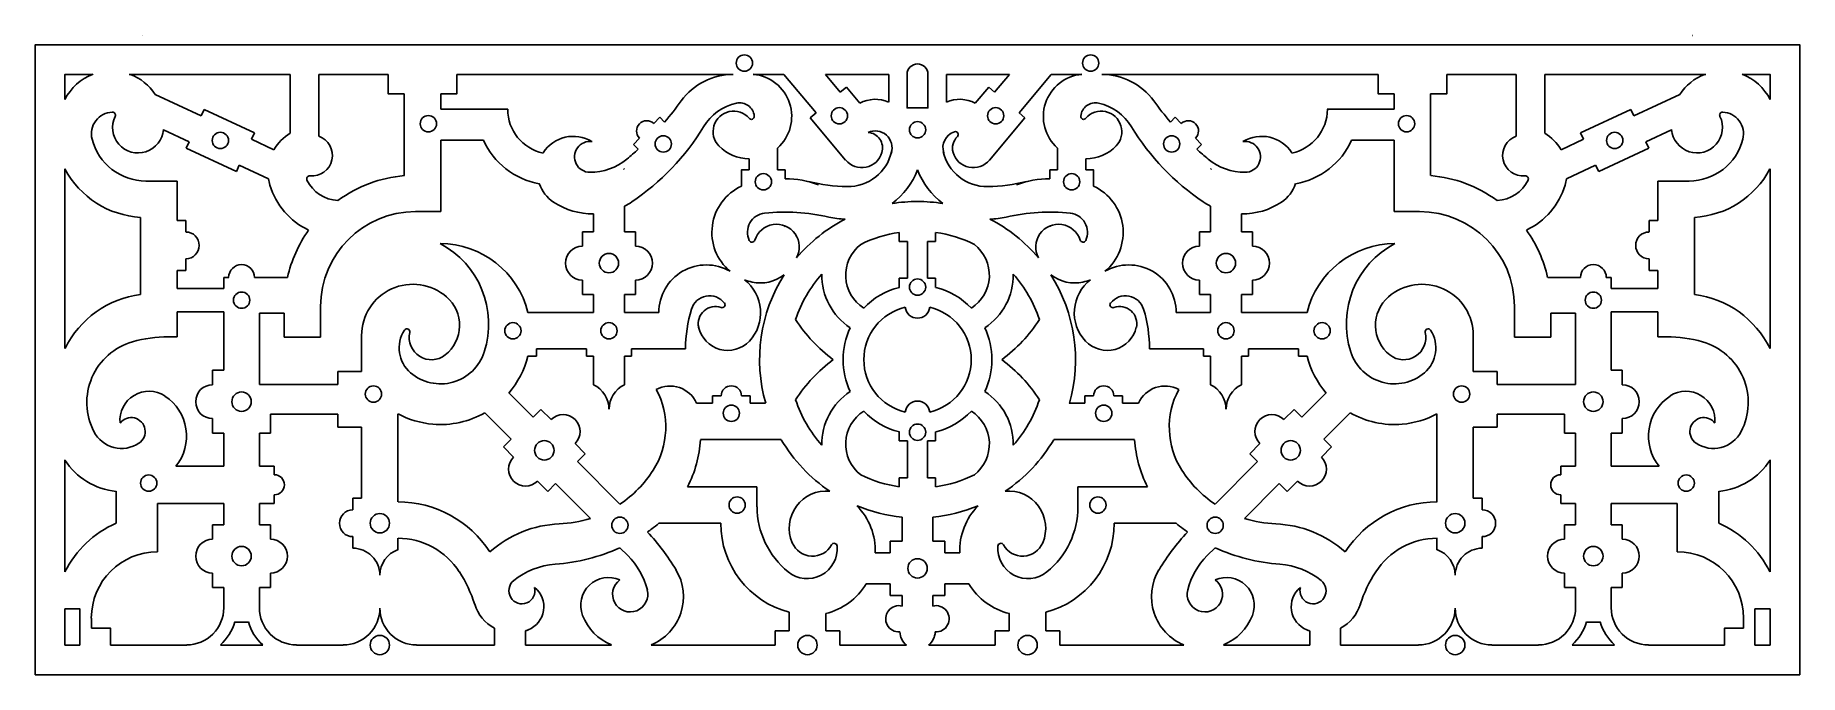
# Model space of a CAD drawing. Header units: millimetres. Extents: x 0 to 149, y -14 to 230.
# Drawn here: x 0 to 148.8, y 117.9 to 171.8 of the extents above; entities that cross this region are included whole.
import ezdxf

# ---------------------------------------------------------------- set-up
doc = ezdxf.new("R2010")
doc.units = ezdxf.units.MM
doc.header["$MEASUREMENT"] = 0
doc.layers.add('Layer 03', color=5, linetype='Continuous')

msp = doc.modelspace()

# ---------------------------------------------------------------- linework, layer by layer
at = {"layer": 'Layer 03'}
for p, q in [((7.93, 168.5), (21.53, 168.5)), ((21.53, 168.5), (21.53, 163.55)), ((23.93, 163.29), (23.93, 168.5)), ((23.93, 168.5), (29.79, 168.5)), ((58.88, 168.5), (35.57, 168.5)), ((63.14, 168.5), (60.57, 168.5)), ((65.86, 165.27), (63.14, 168.5)), ((66.65, 168.5), (67.91, 167)), ((71.99, 168.5), (66.65, 168.5)), ((71.99, 166.17), (71.99, 168.5)), ((76.85, 168.5), (82.19, 168.5)), ((76.85, 166.17), (76.85, 168.5)), ((82.19, 168.5), (80.92, 167)), ((82.98, 165.27), (85.69, 168.5)), ((85.69, 168.5), (88.27, 168.5)), ((89.96, 168.5), (113.27, 168.5)), ((124.91, 168.5), (119.05, 168.5)), ((124.91, 163.29), (124.91, 168.5)), ((140.91, 168.5), (127.31, 168.5)), ((127.31, 168.5), (127.31, 163.55)), ((8.91, 168.05), (8.9, 168.05)), ((14.02, 165), (10.14, 166.81)), ((31.14, 166.85), (31.14, 159.98)), ((34.22, 166.85), (34.22, 165.56)), ((67.91, 167), (68.42, 167.42)), ((68.42, 167.42), (69.55, 166.07)), ((80.42, 167.42), (79.29, 166.07)), ((80.92, 167), (80.42, 167.42)), ((114.62, 166.85), (114.62, 165.56)), ((117.69, 166.85), (117.69, 159.98)), ((134.82, 165), (138.7, 166.81)), ((139.93, 168.05), (139.93, 168.05)), ((14.27, 165.55), (14.02, 165)), ((18.5, 163.57), (14.27, 165.55)), ((34.22, 165.56), (39.87, 165.56)), ((65.36, 164.85), (65.86, 165.27)), ((83.48, 164.85), (82.98, 165.27)), ((114.62, 165.56), (108.97, 165.56)), ((130.34, 163.57), (134.56, 165.55)), ((134.56, 165.55), (134.82, 165)), ((13.01, 162.83), (10.83, 163.84)), ((52.69, 164.88), (52.18, 164.35)), ((53.09, 164.48), (52.69, 164.88)), ((68.36, 161.27), (65.36, 164.85)), ((80.48, 161.27), (83.48, 164.85)), ((95.75, 164.48), (96.15, 164.88)), ((96.15, 164.88), (96.66, 164.35)), ((135.83, 162.83), (138.01, 163.84)), ((12.75, 162.28), (13.01, 162.83)), ((16.98, 160.31), (12.75, 162.28)), ((18.25, 163.03), (18.5, 163.57)), ((20.15, 162.14), (18.25, 163.03)), ((37.82, 162.96), (34.22, 162.96)), ((34.22, 162.96), (34.22, 156.94)), ((50.98, 163.12), (50.47, 162.6)), ((50.47, 162.6), (50.87, 162.2)), ((62.62, 160.45), (62.62, 162.28)), ((86.22, 160.45), (86.22, 162.28)), ((97.85, 163.12), (98.36, 162.6)), ((98.36, 162.6), (97.97, 162.2)), ((111.02, 162.96), (114.62, 162.96)), ((114.62, 162.96), (114.62, 156.94)), ((128.69, 162.14), (130.59, 163.03)), ((130.59, 163.03), (130.34, 163.57)), ((131.86, 160.31), (136.08, 162.28)), ((136.08, 162.28), (135.83, 162.83)), ((17.23, 160.86), (16.98, 160.31)), ((19.69, 159.71), (17.23, 160.86)), ((60.22, 160.45), (60.22, 161.38)), ((88.62, 160.45), (88.62, 161.38)), ((129.14, 159.71), (131.6, 160.86)), ((131.6, 160.86), (131.86, 160.31)), ((2.52, 145.4), (2.52, 160.53)), ((9.35, 159.51), (11.98, 159.51)), ((11.98, 159.51), (11.98, 156.2)), ((49.63, 160.48), (49.7, 160.56)), ((62.62, 160.45), (63.26, 160.45)), ((63.26, 160.45), (63.26, 159.7)), ((86.22, 160.45), (85.58, 160.45)), ((85.58, 160.45), (85.58, 159.7)), ((99.2, 160.48), (99.13, 160.56)), ((139.48, 159.51), (136.86, 159.51)), ((136.86, 159.51), (136.86, 156.2)), ((146.31, 145.4), (146.31, 160.53)), ((8.9, 156.45), (8.9, 149.97)), ((34.22, 156.94), (32.08, 156.94)), ((47.1, 156.75), (47.1, 155.24)), ((49.7, 157.4), (49.7, 155.24)), ((99.13, 157.4), (99.13, 155.24)), ((101.73, 156.75), (101.73, 155.24)), ((114.62, 156.94), (116.76, 156.94)), ((139.93, 156.45), (139.93, 149.97)), ((12.72, 156.2), (11.98, 156.2)), ((12.72, 155.23), (12.72, 156.2)), ((46.16, 154.02), (46.16, 155.24)), ((46.16, 155.24), (47.1, 155.24)), ((50.64, 155.24), (49.7, 155.24)), ((50.64, 154.02), (50.64, 155.24)), ((72.88, 154.43), (72.88, 155.18)), ((75.95, 154.43), (75.95, 155.18)), ((98.19, 154.02), (98.19, 155.24)), ((98.19, 155.24), (99.13, 155.24)), ((102.67, 155.24), (101.73, 155.24)), ((102.67, 154.02), (102.67, 155.24)), ((136.11, 155.23), (136.11, 156.2)), ((136.11, 156.2), (136.86, 156.2)), ((73.57, 154.43), (72.88, 154.43)), ((73.57, 151.32), (73.57, 154.43)), ((75.27, 151.32), (75.27, 154.43)), ((75.27, 154.43), (75.95, 154.43)), ((11.98, 151.99), (12.72, 151.99)), ((11.98, 151.99), (11.98, 150.45)), ((12.72, 151.99), (12.72, 152.96)), ((136.11, 151.99), (136.11, 152.96)), ((136.86, 151.99), (136.11, 151.99)), ((136.86, 151.99), (136.86, 150.45)), ((11.98, 150.45), (15.92, 150.45)), ((15.92, 151.39), (16.34, 151.39)), ((15.92, 150.45), (15.92, 151.39)), ((15.92, 151.39), (16.34, 151.39)), ((18.51, 151.39), (21.28, 151.39)), ((46.16, 149.95), (46.16, 151.17)), ((50.64, 149.95), (50.64, 151.17)), ((72.88, 150.56), (72.88, 151.32)), ((72.88, 151.32), (73.57, 151.32)), ((75.95, 151.32), (75.27, 151.32)), ((75.95, 150.56), (75.95, 151.32)), ((98.19, 149.95), (98.19, 151.17)), ((102.67, 149.95), (102.67, 151.17)), ((130.33, 151.39), (127.56, 151.39)), ((132.91, 151.39), (132.5, 151.39)), ((132.91, 151.39), (132.5, 151.39)), ((132.91, 150.45), (132.91, 151.39)), ((136.86, 150.45), (132.91, 150.45)), ((24.08, 148.94), (24.08, 146.37)), ((47.1, 149.95), (46.16, 149.95)), ((47.1, 149.95), (47.1, 148.44)), ((49.7, 149.95), (50.64, 149.95)), ((49.7, 149.95), (49.7, 148.44)), ((99.13, 149.95), (98.19, 149.95)), ((99.13, 149.95), (99.13, 148.44)), ((101.73, 149.95), (101.73, 148.44)), ((101.73, 149.95), (102.67, 149.95)), ((124.76, 148.94), (124.76, 146.37)), ((15.92, 148.51), (11.98, 148.51)), ((11.98, 148.51), (11.98, 146.39)), ((15.92, 143.58), (15.92, 148.51)), ((21, 148.39), (18.92, 148.39)), ((18.92, 148.39), (18.92, 142.37)), ((18.92, 148.39), (18.92, 142.37)), ((21, 146.37), (21, 148.39)), ((47.1, 148.44), (41.57, 148.44)), ((52.61, 148.44), (49.7, 148.44)), ((96.22, 148.44), (99.13, 148.44)), ((101.73, 148.44), (107.27, 148.44)), ((127.83, 146.37), (127.83, 148.39)), ((127.83, 148.39), (129.91, 148.39)), ((129.91, 148.39), (129.91, 142.37)), ((129.91, 148.39), (129.91, 142.37)), ((132.91, 143.58), (132.91, 148.51)), ((132.91, 148.51), (136.86, 148.51)), ((136.86, 148.51), (136.86, 146.39)), ((11.98, 146.39), (11.24, 146.39)), ((24.08, 146.37), (21, 146.37)), ((27.54, 146.5), (27.54, 143.48)), ((121.29, 146.5), (121.29, 143.48)), ((124.76, 146.37), (127.83, 146.37)), ((136.86, 146.39), (137.6, 146.39)), ((42.28, 144.77), (41.56, 144.77)), ((42.28, 145.37), (42.28, 144.77)), ((42.28, 145.37), (46.5, 145.37)), ((46.5, 144.77), (46.5, 145.37)), ((47.1, 144.77), (46.5, 144.77)), ((47.1, 144.77), (47.1, 142.36)), ((50.3, 144.77), (49.7, 144.77)), ((49.7, 144.77), (49.7, 142.36)), ((50.3, 145.37), (54.86, 145.37)), ((50.3, 145.37), (50.3, 144.77)), ((98.53, 145.37), (93.98, 145.37)), ((98.53, 145.37), (98.53, 144.77)), ((98.53, 144.77), (99.13, 144.77)), ((99.13, 144.77), (99.13, 142.36)), ((101.73, 144.77), (101.73, 142.36)), ((101.73, 144.77), (102.33, 144.77)), ((106.56, 145.37), (102.33, 145.37)), ((102.33, 144.77), (102.33, 145.37)), ((106.56, 145.37), (106.56, 144.77)), ((106.56, 144.77), (107.28, 144.77)), ((14.98, 142.36), (14.98, 143.58)), ((14.98, 143.58), (15.92, 143.58)), ((25.55, 142.37), (25.55, 143.48)), ((25.55, 143.48), (27.54, 143.48)), ((123.29, 143.48), (121.29, 143.48)), ((123.29, 142.37), (123.29, 143.48)), ((133.85, 143.58), (132.91, 143.58)), ((133.85, 142.36), (133.85, 143.58)), ((18.92, 142.37), (25.55, 142.37)), ((39.95, 141.67), (42, 139.62)), ((57.86, 141.41), (57.13, 141.41)), ((57.13, 141.41), (57.13, 140.8)), ((60.31, 141.41), (59.58, 141.41)), ((60.31, 140.8), (60.31, 141.41)), ((88.53, 140.8), (88.53, 141.41)), ((88.53, 141.41), (89.26, 141.41)), ((90.97, 141.41), (91.71, 141.41)), ((91.71, 141.41), (91.71, 140.8)), ((108.89, 141.67), (106.84, 139.62)), ((129.91, 142.37), (123.29, 142.37)), ((19.86, 138.28), (19.86, 139.87)), ((19.86, 139.87), (25.55, 139.87)), ((25.55, 139.87), (25.55, 138.77)), ((30.61, 139.91), (30.61, 132.5)), ((37.94, 140), (40.16, 137.78)), ((42.66, 140.28), (42, 139.62)), ((43.52, 139.42), (42.66, 140.28)), ((57.13, 140.8), (55.78, 140.8)), ((61.61, 140.8), (60.31, 140.8)), ((87.22, 140.8), (88.53, 140.8)), ((91.71, 140.8), (93.06, 140.8)), ((105.31, 139.42), (106.17, 140.28)), ((106.17, 140.28), (106.84, 139.62)), ((110.9, 140), (108.68, 137.78)), ((118.22, 139.91), (118.22, 132.5)), ((128.98, 139.87), (123.29, 139.87)), ((123.29, 139.87), (123.29, 138.77)), ((128.98, 138.28), (128.98, 139.87)), ((14.98, 138.28), (14.98, 139.5)), ((25.55, 138.77), (27.54, 138.77)), ((27.54, 138.77), (27.54, 132.8)), ((72.88, 138.38), (72.88, 137.62)), ((75.95, 138.38), (75.95, 137.62)), ((121.29, 138.77), (121.29, 132.8)), ((123.29, 138.77), (121.29, 138.77)), ((133.85, 138.28), (133.85, 139.5)), ((15.92, 138.28), (14.98, 138.28)), ((15.92, 135.5), (15.92, 138.28)), ((18.92, 138.28), (19.86, 138.28)), ((18.92, 138.28), (18.92, 135.5)), ((39.5, 137.12), (40.16, 137.78)), ((40.36, 136.25), (39.5, 137.12)), ((46.4, 136.54), (45.54, 137.4)), ((62.93, 137.73), (56.11, 137.73)), ((72.88, 137.62), (73.57, 137.62)), ((73.57, 137.62), (73.57, 134.51)), ((75.95, 137.62), (75.27, 137.62)), ((75.27, 137.62), (75.27, 134.51)), ((85.91, 137.73), (92.72, 137.73)), ((102.43, 136.54), (103.29, 137.4)), ((108.48, 136.25), (109.34, 137.12)), ((109.34, 137.12), (108.68, 137.78)), ((129.91, 138.28), (128.98, 138.28)), ((129.91, 138.28), (129.91, 135.5)), ((132.91, 135.5), (132.91, 138.28)), ((132.91, 138.28), (133.85, 138.28)), ((2.52, 126.59), (2.52, 136.02)), ((11.88, 135.5), (15.92, 135.5)), ((18.92, 135.5), (20.18, 135.5)), ((20.18, 135.5), (20.18, 134.77)), ((45.74, 135.88), (46.4, 136.54)), ((45.74, 135.88), (49.33, 132.29)), ((103.1, 135.88), (99.51, 132.29)), ((103.1, 135.88), (102.43, 136.54)), ((129.91, 135.5), (128.66, 135.5)), ((128.66, 135.5), (128.66, 134.77)), ((136.96, 135.5), (132.91, 135.5)), ((146.31, 126.59), (146.31, 136.02)), ((43.24, 133.37), (42.38, 134.24)), ((43.9, 134.04), (43.24, 133.37)), ((43.9, 134.04), (46.85, 131.09)), ((73.57, 134.51), (72.88, 134.51)), ((72.88, 134.51), (72.88, 133.76)), ((75.27, 134.51), (75.95, 134.51)), ((75.95, 134.51), (75.95, 133.76)), ((104.93, 134.04), (101.99, 131.09)), ((104.93, 134.04), (105.6, 133.37)), ((105.6, 133.37), (106.46, 134.24)), ((6.84, 130.7), (6.84, 133.38)), ((20.18, 133.08), (20.18, 132.35)), ((27.54, 132.8), (26.8, 132.8)), ((26.8, 132.8), (26.8, 131.83)), ((55.03, 133.76), (60.88, 133.76)), ((60.88, 133.76), (60.88, 132.08)), ((93.8, 133.76), (87.95, 133.76)), ((87.95, 133.76), (87.95, 132.08)), ((121.29, 132.8), (122.04, 132.8)), ((122.04, 132.8), (122.04, 131.83)), ((128.66, 133.08), (128.66, 132.35)), ((141.99, 130.7), (141.99, 133.38)), ((10.34, 128.29), (10.34, 132.35)), ((10.34, 132.35), (15.92, 132.35)), ((15.92, 132.35), (15.92, 130.56)), ((20.18, 132.35), (18.92, 132.35)), ((18.92, 132.35), (18.92, 130.56)), ((73.12, 131.21), (73.12, 129.19)), ((75.72, 131.21), (75.72, 129.19)), ((128.66, 132.35), (129.91, 132.35)), ((129.91, 132.35), (129.91, 130.56)), ((138.49, 132.35), (132.91, 132.35)), ((132.91, 132.35), (132.91, 130.56)), ((138.49, 128.29), (138.49, 132.35)), ((14.98, 129.34), (14.98, 130.56)), ((14.98, 130.56), (15.92, 130.56)), ((19.86, 130.56), (18.92, 130.56)), ((19.86, 129.34), (19.86, 130.56)), ((26.8, 129.56), (26.8, 128.59)), ((57.83, 130.69), (52.61, 130.69)), ((91.01, 130.69), (96.22, 130.69)), ((122.04, 129.56), (122.04, 128.59)), ((128.98, 129.34), (128.98, 130.56)), ((128.98, 130.56), (129.91, 130.56)), ((133.85, 130.56), (132.91, 130.56)), ((133.85, 129.34), (133.85, 130.56)), ((30.61, 129.43), (30.61, 128.46)), ((49.32, 128.63), (49.98, 127.96)), ((72.12, 128.19), (70.86, 128.19)), ((73.12, 129.19), (72.12, 129.19)), ((72.12, 129.19), (72.12, 128.19)), ((75.72, 129.19), (76.72, 129.19)), ((76.72, 129.19), (76.72, 128.19)), ((76.72, 128.19), (77.98, 128.19)), ((99.52, 128.63), (98.85, 127.96)), ((118.22, 129.43), (118.22, 128.46)), ((14.98, 125.27), (14.98, 126.49)), ((19.86, 125.27), (19.86, 126.49)), ((128.98, 125.27), (128.98, 126.49)), ((133.85, 125.27), (133.85, 126.49)), ((15.92, 125.27), (14.98, 125.27)), ((15.92, 125.27), (15.92, 123.57)), ((18.92, 125.27), (19.86, 125.27)), ((18.92, 125.27), (18.92, 123.57)), ((72.12, 125.59), (70.1, 125.59)), ((72.12, 124.59), (72.12, 125.59)), ((76.72, 124.59), (76.72, 125.59)), ((76.72, 125.59), (78.74, 125.59)), ((129.91, 125.27), (128.98, 125.27)), ((129.91, 125.27), (129.91, 123.57)), ((132.91, 125.27), (133.85, 125.27)), ((132.91, 125.27), (132.91, 123.57)), ((73.12, 124.59), (72.12, 124.59)), ((73.12, 124.59), (73.12, 123.71)), ((75.72, 124.59), (76.72, 124.59)), ((75.72, 124.59), (75.72, 123.71)), ((4.76, 121.86), (4.76, 122.7)), ((16.85, 122.37), (17.99, 122.37)), ((63.6, 121.62), (63.6, 123.19)), ((66.68, 121.62), (66.68, 123.08)), ((82.16, 121.62), (82.16, 123.08)), ((85.23, 121.62), (85.23, 123.19)), ((131.99, 122.37), (130.84, 122.37)), ((144.08, 121.86), (144.08, 122.7)), ((38.75, 121.86), (38.75, 120.43)), ((41.35, 121.62), (41.35, 120.43)), ((62.42, 120.43), (62.42, 121.62)), ((62.42, 121.62), (63.6, 121.62)), ((67.86, 121.62), (66.68, 121.62)), ((67.86, 120.43), (67.86, 121.62)), ((80.98, 120.43), (80.98, 121.62)), ((80.98, 121.62), (82.16, 121.62)), ((86.41, 121.62), (85.23, 121.62)), ((86.41, 120.43), (86.41, 121.62)), ((107.49, 121.62), (107.49, 120.43)), ((110.09, 121.86), (110.09, 120.43)), ((12.79, 120.43), (6.36, 120.43)), ((19.21, 120.43), (15.64, 120.43)), ((22.05, 120.43), (25.99, 120.43)), ((32.17, 120.43), (38.75, 120.43)), ((41.35, 120.43), (48.61, 120.43)), ((51.96, 120.43), (62.42, 120.43)), ((67.86, 120.43), (73.48, 120.43)), ((80.98, 120.43), (75.36, 120.43)), ((96.88, 120.43), (86.41, 120.43)), ((107.49, 120.43), (100.22, 120.43)), ((116.66, 120.43), (110.09, 120.43)), ((126.78, 120.43), (122.85, 120.43)), ((129.63, 120.43), (133.2, 120.43)), ((136.05, 120.43), (142.48, 120.43))]:
    msp.add_line(p, q, dxfattribs=at)
for points in [[(0.02, 117.93), (148.81, 117.93), (148.81, 171), (0.02, 171), (0.02, 117.93)], [(2.52, 166.37), (2.52, 168.5), (4.89, 168.5)], [(29.79, 168.5), (29.79, 166.85), (31.14, 166.85)], [(35.57, 168.5), (35.57, 166.85), (34.22, 166.85)], [(73.54, 168.5), (73.54, 165.67), (74.42, 165.67)], [(75.3, 168.5), (75.3, 165.67), (74.42, 165.67)], [(113.27, 168.5), (113.27, 166.85), (114.62, 166.85)], [(119.05, 168.5), (119.05, 166.85), (117.69, 166.85)], [(146.31, 166.37), (146.31, 168.5), (143.95, 168.5)], [(59.57, 159.08), (59.57, 160.45), (60.22, 160.45)], [(89.26, 159.08), (89.26, 160.45), (88.62, 160.45)], [(3.79, 120.43), (2.52, 120.43), (2.52, 123.47), (3.79, 123.47), (3.79, 120.43)], [(145.04, 120.43), (146.31, 120.43), (146.31, 123.47), (145.04, 123.47), (145.04, 120.43)], [(4.76, 121.86), (6.36, 121.86), (6.36, 120.43)], [(144.08, 121.86), (142.48, 121.86), (142.48, 120.43)]]:
    msp.add_lwpolyline(points, dxfattribs=at)
for centre, radius in [((59.82, 169.45), 0.687), ((89.02, 169.45), 0.687), ((67.83, 165.01), 0.687), ((81.01, 165.01), 0.687), ((33.17, 164.34), 0.687), ((74.42, 163.83), 0.687), ((115.66, 164.34), 0.687), ((15.63, 162.93), 0.687), ((52.98, 162.64), 0.687), ((95.85, 162.64), 0.687), ((133.21, 162.93), 0.687), ((61.42, 159.45), 0.687), ((87.42, 159.45), 0.687), ((48.4, 152.6), 0.816), ((100.43, 152.6), 0.816), ((74.42, 150.58), 0.687), ((17.42, 149.48), 0.687), ((131.41, 149.48), 0.687), ((40.3, 146.9), 0.687), ((48.4, 146.9), 0.687), ((100.43, 146.9), 0.687), ((108.54, 146.9), 0.687), ((17.42, 140.93), 0.816), ((28.54, 141.57), 0.687), ((120.3, 141.57), 0.687), ((131.41, 140.93), 0.816), ((58.72, 139.95), 0.687), ((90.12, 139.95), 0.687), ((74.42, 138.36), 0.687), ((42.95, 136.83), 0.816), ((105.89, 136.83), 0.816), ((9.59, 134.07), 0.687), ((139.24, 134.07), 0.687), ((59.21, 132.22), 0.687), ((89.63, 132.22), 0.687), ((29.08, 130.69), 0.816), ((49.32, 130.52), 0.687), ((99.52, 130.52), 0.687), ((119.76, 130.69), 0.816), ((17.42, 127.92), 0.816), ((131.41, 127.92), 0.816), ((74.42, 126.89), 0.816), ((29.08, 120.43), 0.816), ((65.14, 120.43), 0.816), ((83.7, 120.43), 0.816), ((119.76, 120.43), 0.816)]:
    msp.add_circle(centre, radius, dxfattribs=at)
for centre, radius, start, end in [((11.78, 179.8), 8.47, 251.2207, 251.234), ((137.06, 179.8), 8.47, 288.766, 288.7793), ((6.46, 164.39), 4.41, 110.8427, 153.2214), ((6.46, 164.38), 4.41, 33.4396, 69.1573), ((58.88, 163.09), 5.41, 90, 144.0987), ((60.24, 164.95), 3.57, 311.7563, 84.7287), ((74.42, 168.5), 0.88, 90, 180), ((74.42, 168.5), 0.88, 360, 90), ((88.6, 164.95), 3.57, 95.2713, 228.2437), ((89.96, 163.09), 5.41, 35.9013, 90), ((142.38, 164.38), 4.41, 110.8427, 146.5604), ((142.38, 164.39), 4.41, 26.7786, 69.1573), ((6.59, 163.49), 1.83, 92.3758, 194.0286), ((6.53, 165.07), 0.25, 334.3771, 92.3758), ((43.63, 165.56), 3.77, 180, 257.9639), ((32.79, 181.98), 26.8, 319.2294, 324.0987), ((60.11, 161.81), 4.37, 102.7623, 148.6373), ((58.91, 163.67), 1.73, 40.9878, 224.0173), ((59.42, 164.86), 1.24, 5.9152, 102.7623), ((70.87, 163.63), 2.77, 66.2689, 118.4994), ((77.97, 163.63), 2.77, 61.5006, 113.7311), ((89.42, 164.86), 1.24, 77.2377, 174.0848), ((89.92, 163.67), 1.73, 315.9827, 139.0122), ((88.73, 161.81), 4.37, 31.3627, 77.2377), ((116.05, 181.98), 26.8, 215.9013, 220.7706), ((105.21, 165.56), 3.77, 282.0361, 0), ((142.31, 165.07), 0.25, 87.6242, 205.6229), ((142.24, 163.49), 1.83, 345.9714, 87.6242), ((8.69, 164.03), 2.15, 154.3771, 355.0184), ((6.46, 164.38), 4.41, 350.9481, 352.92), ((38.95, 174.71), 20.41, 303.8759, 328.6373), ((51.58, 163.74), 0.857, 45.8297, 225.8297), ((60.4, 164.96), 0.25, 220.9878, 5.9152), ((70.85, 162.32), 1.42, 341.9738, 114.9137), ((77.98, 162.32), 1.42, 108.5069, 198.0262), ((77.61, 163.43), 0.25, 313.4697, 108.5069), ((88.43, 164.96), 0.25, 174.0848, 319.0122), ((109.89, 174.71), 20.41, 211.3627, 236.1241), ((97.26, 163.74), 0.857, 314.1703, 134.1703), ((142.38, 164.38), 4.41, 187.08, 189.0519), ((140.15, 164.03), 2.15, 184.9816, 25.6229), ((9.35, 164.18), 4.67, 194.0286, 270), ((23.48, 160.26), 3.83, 120.7294, 150.4809), ((23.35, 161.67), 1.73, 264.5802, 70.3889), ((43.63, 165.56), 6.37, 204.1066, 260.0404), ((45.39, 160.26), 3.02, 58.4733, 147.4967), ((46.8, 161.55), 1.3, 82.0752, 269.4355), ((32.79, 181.98), 26.8, 309.7083, 312.4299), ((60.24, 164.95), 3.57, 224.0173, 269.6449), ((70.14, 162.29), 1.33, 343.8552, 84.9517), ((78.7, 162.29), 1.33, 133.4697, 196.1448), ((88.6, 164.95), 3.57, 270.3551, 315.9827), ((116.05, 181.98), 26.8, 227.5701, 230.2917), ((103.44, 160.26), 3.02, 32.5033, 121.5267), ((102.04, 161.55), 1.3, 270.5645, 97.9248), ((105.21, 165.56), 6.37, 279.9596, 335.8934), ((125.49, 161.67), 1.73, 109.6111, 275.4198), ((125.35, 160.26), 3.83, 29.5191, 59.2706), ((139.48, 164.18), 4.67, 270, 345.9714), ((46.83, 165.07), 4.82, 269.4355, 309.7083), ((69.72, 162.41), 1.77, 220, 343.8552), ((68.54, 162.83), 3.79, 269.1481, 347.5613), ((80.29, 162.83), 3.79, 192.4387, 270.8519), ((79.12, 162.41), 1.77, 196.1448, 320), ((102.01, 165.07), 4.82, 230.2917, 270.5645), ((9.35, 164.18), 7.74, 208.1418, 266.6735), ((23.48, 160.26), 3.83, 188.2365, 196.6165), ((23.16, 159.7), 0.25, 84.5802, 205.8346), ((25.66, 160.91), 3.03, 205.8346, 267.8252), ((32.08, 148.94), 11.07, 94.8351, 126.1611), ((45.39, 160.26), 3.02, 198.5864, 236.5201), ((63.26, 151.47), 8.23, 70, 90), ((68.7, 173.55), 14.5, 256.1533, 269.1481), ((68.4, 162.75), 6.44, 307.0648, 339.1633), ((80.44, 162.75), 6.44, 200.8367, 232.9352), ((80.14, 173.55), 14.5, 270.8519, 283.8467), ((85.58, 151.47), 8.23, 90, 110), ((103.44, 160.26), 3.02, 303.4799, 341.4136), ((116.76, 148.94), 11.07, 53.8389, 85.1649), ((123.18, 160.91), 3.03, 272.1748, 334.1654), ((125.68, 159.7), 0.25, 334.1654, 95.4198), ((125.35, 160.26), 3.83, 343.3835, 351.7635), ((139.48, 164.18), 7.74, 273.3265, 331.8582), ((25.66, 160.91), 6.1, 196.6165, 244.8881), ((47.01, 162.7), 5.95, 236.5201, 270.9196), ((47.01, 162.7), 5.95, 296.9505, 303.8759), ((61.36, 155.19), 4.28, 114.6721, 230.0576), ((74.42, 144.47), 13.32, 90, 99.2413), ((74.42, 144.47), 13.32, 80.7587, 90), ((87.48, 155.19), 4.28, 309.9424, 65.3279), ((101.83, 162.7), 5.95, 236.1241, 243.0495), ((101.83, 162.7), 5.95, 269.0804, 303.4799), ((123.18, 160.91), 6.1, 295.1119, 343.3835), ((32.08, 148.94), 8, 90, 180), ((61.7, 155.19), 1.62, 96.1571, 204.9075), ((63.27, 140.66), 16.24, 76.9297, 96.1571), ((74.42, 144.47), 13.32, 117.2272, 139.9443), ((68.4, 162.75), 6.44, 256.9297, 269.3242), ((80.44, 162.75), 6.44, 270.6758, 283.0703), ((74.42, 144.47), 13.32, 40.0557, 62.7728), ((85.57, 140.66), 16.24, 83.8429, 103.0703), ((87.13, 155.19), 1.62, 335.0925, 83.8429), ((116.76, 148.94), 8, 0, 90), ((12.72, 154.09), 1.13, 270, 90), ((32.08, 148.94), 11.07, 144.4301, 167.2115), ((62.53, 153.95), 1.92, 331.7664, 162.2), ((61.7, 155.19), 1.62, 16.4414, 19.7181), ((74.42, 144.47), 10.82, 98.1495, 116.282), ((74.42, 144.47), 10.82, 63.718, 81.8505), ((86.31, 153.95), 1.92, 17.8, 208.2336), ((87.13, 155.19), 1.62, 160.2819, 163.5586), ((116.76, 148.94), 11.07, 12.7885, 35.5699), ((136.11, 154.09), 1.13, 90, 270), ((30.61, 147.48), 7.64, 341.9784, 62.265), ((34.17, 146.62), 7.62, 13.7816, 90), ((46.16, 152.6), 1.43, 90, 270), ((50.64, 152.6), 1.43, 270, 90), ((60.46, 154.62), 0.25, 204.9075, 342.2), ((61.16, 154.25), 3.32, 347.5937801771024, 347.5937816151491), ((61.36, 155.19), 4.28, 349.7242, 349.7985), ((71.64, 151.58), 3.28, 127.8172, 237.5376), ((77.2, 151.58), 3.28, 302.4624, 52.1828), ((87.48, 155.19), 4.28, 190.2015, 190.2758), ((87.68, 154.25), 3.32, 192.4062183848509, 192.4062198228976), ((88.38, 154.62), 0.25, 197.8, 335.0925), ((98.19, 152.6), 1.43, 90, 270), ((102.67, 152.6), 1.43, 270, 90), ((114.67, 146.62), 7.62, 90, 166.2184), ((118.22, 147.48), 7.64, 117.735, 198.0216), ((17.42, 151.39), 1.09, 0, 180), ((56.61, 148.45), 4, 59.9295, 180.1438), ((92.23, 148.45), 4, 359.8562, 120.0705), ((131.41, 151.39), 1.09, 0, 180), ((31.86, 146.5), 4.32, 48.7805, 180), ((57.7, 148.42), 3.49, 316.7506, 52.5992), ((61.36, 155.19), 4.28, 248.9662, 258.0102), ((61.16, 154.25), 3.32, 257.9288, 307.2119), ((74.42, 144.47), 13.32, 147.6096, 195.9906), ((74.42, 144.47), 10.82, 138.2199, 161.7659), ((71.64, 151.58), 5.29, 178.9192, 236.7614), ((74.42, 144.47), 6.28, 104.1336, 136.2879), ((74.42, 144.47), 6.28, 43.7121, 75.8664), ((77.2, 151.58), 5.29, 303.2386, 1.0808), ((74.42, 144.47), 10.82, 18.2341, 41.7801), ((74.42, 144.47), 13.32, 344.0094, 32.3904), ((87.68, 154.25), 3.32, 232.7881, 282.0712), ((91.13, 148.42), 3.49, 127.4008, 223.2494), ((87.48, 155.19), 4.28, 281.9898, 291.0338), ((116.97, 146.5), 4.32, 0, 131.2195), ((9.99, 141.72), 8.32, 97.4802, 153.7279), ((32.61, 147.36), 3.19, 308.4931, 48.7805), ((56.88, 148.26), 1.59, 37.9111, 163.3252), ((57.36, 147.51), 1.43, 69.6854, 192.9991), ((57.94, 149.09), 0.25, 249.6854, 37.9111), ((74.42, 144.47), 4.53, 103.1772, 256.8228), ((74.42, 149), 1.04, 186.5886, 353.4114), ((74.42, 144.47), 4.53, 283.1772, 76.8228), ((90.9, 149.09), 0.25, 142.0889, 290.3146), ((91.96, 148.26), 1.59, 16.6748, 142.0889), ((91.48, 147.51), 1.43, 347.0009, 110.3146), ((116.23, 147.36), 3.19, 131.2195, 231.5069), ((138.85, 141.72), 8.32, 26.2721, 82.5198), ((66.54, 145.37), 11.68, 163.325, 180), ((74.98, 154.83), 12.89, 212.7655, 233.5029), ((73.86, 154.83), 12.89, 306.4971, 327.2345), ((82.3, 145.37), 11.68, 0, 16.675), ((9.68, 140.86), 5.31, 105.8156, 207.4942), ((11.24, 135.35), 11.04, 90, 105.8156), ((33.46, 145.45), 2.75, 146.921, 229.5312), ((31.36, 146.82), 0.25, 346.7107, 146.921), ((33.43, 146.33), 1.87, 166.7107, 308.4931), ((58.41, 147.76), 2.51, 192.9991, 316.7506), ((74.42, 144.47), 6.28, 154.7003, 205.2997), ((74.42, 144.47), 6.28, 334.7003, 25.2997), ((90.42, 147.76), 2.51, 223.2494, 347.0009), ((115.41, 146.33), 1.87, 231.5069, 13.2893), ((115.38, 145.45), 2.75, 310.4688, 33.079), ((117.48, 146.82), 0.25, 33.079, 193.2893), ((137.6, 135.35), 11.04, 74.1844, 90), ((139.16, 140.86), 5.31, 332.5058, 74.1844), ((34.19, 146.31), 3.88, 229.5312, 341.9784), ((34.17, 146.62), 7.62, 319.381, 345.8753), ((74.98, 134.11), 12.89, 126.4971, 147.2345), ((73.86, 134.11), 12.89, 32.7655, 53.5029), ((114.67, 146.62), 7.62, 194.1247, 220.619), ((114.65, 146.31), 3.88, 198.0216, 310.4688), ((9.61, 139.36), 2.45, 56.7641, 185.2174), ((8.75, 138.03), 4.03, 321.0405, 56.7641), ((14.98, 140.93), 1.43, 90, 270), ((46.12, 140.3), 2.28, 0.0001, 64.4975), ((50.69, 140.3), 2.28, 115.5025, 179.9999), ((46.48, 138.78), 6.71, 327.4023, 28.1868), ((53.56, 139.82), 2.43, 23.8848, 118.6604), ((58.72, 141.41), 0.857, 0, 180), ((71.64, 137.36), 5.29, 123.2386, 181.0808), ((77.2, 137.36), 5.29, 358.9192, 56.7614), ((90.12, 141.41), 0.857, 0, 180), ((95.28, 139.82), 2.43, 61.3396, 156.1152), ((102.36, 138.78), 6.71, 151.8132, 212.5977), ((98.15, 140.3), 2.28, 0.0001, 64.4975), ((102.72, 140.3), 2.28, 115.5025, 179.9999), ((133.85, 140.93), 1.43, 270, 90), ((140.09, 138.03), 4.03, 123.2359, 218.9595), ((139.22, 139.36), 2.45, 354.7826, 123.2359), ((34.15, 146.39), 7.38, 241.38, 265.3738), ((34.17, 146.62), 7.62, 265.3738, 299.6339), ((74.42, 144.47), 10.82, 198.2341, 221.7801), ((71.64, 137.36), 3.28, 122.4624, 232.1828), ((74.42, 144.47), 6.28, 223.7121, 255.8664), ((74.42, 139.94), 1.04, 6.5886, 173.4114), ((74.42, 144.47), 6.28, 284.1336, 316.2879), ((77.2, 137.36), 3.28, 307.8172, 57.5376), ((74.42, 144.47), 10.82, 318.2199, 341.7659), ((114.67, 146.62), 7.62, 240.3661, 274.6262), ((114.69, 146.39), 7.38, 274.6262, 298.62), ((7.31, 139.63), 2.64, 207.4942, 303.3484), ((8.11, 138.41), 1.18, 303.3484, 142.32), ((44.53, 138.41), 1.43, 315, 135), ((104.3, 138.41), 1.43, 45, 225), ((140.73, 138.41), 1.18, 37.68, 236.6516), ((141.53, 139.63), 2.64, 236.6516, 332.5058), ((46.07, 138.33), 10.06, 332.9704, 356.5464), ((74.42, 144.47), 13.32, 210.4088, 236.3219), ((74.42, 144.47), 13.32, 303.6781, 329.5912), ((102.77, 138.33), 10.06, 183.4536, 207.0296), ((7.39, 139.13), 5.78, 212.6176, 264.5824), ((7.39, 139.13), 5.78, 321.0405, 322.5941), ((41.37, 135.25), 1.43, 135, 315), ((107.47, 135.25), 1.43, 225, 45), ((141.45, 139.13), 5.78, 217.4059, 218.9595), ((141.45, 139.13), 5.78, 275.4176, 327.3824), ((20.18, 133.93), 0.848, 270, 90), ((43.85, 140.46), 9.83, 303.8416, 327.4023), ((74.42, 144.47), 10.82, 243.718, 261.8505), ((74.42, 144.47), 10.82, 278.1495, 296.282), ((104.99, 140.46), 9.83, 212.5977, 236.1584), ((128.66, 133.93), 0.848, 90, 270), ((30.56, 123.2), 9.3, 33.0591, 89.669), ((66.73, 130.27), 3.13, 84.5134, 203.1897), ((82.1, 130.27), 3.13, 336.8103, 95.4866), ((118.28, 123.2), 9.3, 90.331, 146.9409), ((26.8, 130.69), 1.13, 90, 270), ((43.85, 140.46), 9.83, 272.0863, 287.7455), ((67.95, 132.08), 7.06, 180, 231.0684), ((74.42, 144.47), 13.32, 247.485, 264.3996), ((65.43, 128.37), 5.43, 358.0881, 44.304), ((74.42, 144.47), 13.32, 275.6004, 292.515), ((83.41, 128.37), 5.43, 135.696, 181.9119), ((80.89, 132.08), 7.06, 308.9316, 0), ((104.99, 140.46), 9.83, 252.2545, 267.9137), ((122.04, 130.69), 1.13, 270, 90), ((10.34, 122.7), 8.73, 113.6271, 153.5623), ((44.55, 121.36), 9.28, 92.0862, 131.8333), ((42.79, 142.81), 15.61, 304.5832, 306.2397), ((37.95, 117.09), 18.79, 31.016, 43.1976), ((46.07, 138.33), 10.06, 306.2397, 310.555), ((65.59, 130.69), 7.76, 180, 255.1778), ((83.25, 130.69), 7.76, 284.8222, 0), ((110.89, 117.09), 18.79, 136.8024, 148.984), ((102.77, 138.33), 10.06, 229.445, 233.7603), ((106.05, 142.81), 15.61, 233.7603, 235.4168), ((104.29, 121.36), 9.28, 48.1667, 87.9138), ((138.49, 122.7), 8.73, 26.4377, 66.3729), ((10.34, 122.7), 5.59, 90, 180), ((14.98, 127.92), 1.43, 90, 270), ((19.86, 127.92), 1.43, 270, 90), ((26.8, 126.31), 2.28, 359.9999, 90), ((31.36, 126.31), 2.28, 109.084, 179.9999), ((30.56, 123.2), 6.23, 33.0591, 89.5057), ((42.79, 142.81), 15.61, 273.9466, 294.7101), ((65.11, 128.56), 2.54, 231.0684, 4.7967), ((65.56, 129.77), 1.85, 203.1897, 331.1173), ((67.39, 128.75), 0.25, 4.7967, 151.1173), ((83.73, 128.56), 2.54, 175.2033, 308.9316), ((81.45, 128.75), 0.25, 28.8827, 175.2033), ((83.28, 129.77), 1.85, 208.8827, 336.8103), ((106.05, 142.81), 15.61, 245.2899, 266.0534), ((118.28, 123.2), 6.23, 90.4943, 146.9409), ((117.48, 126.31), 2.28, 0.0001, 70.916), ((122.04, 126.31), 2.28, 90, 180.0001), ((128.98, 127.92), 1.43, 90, 270), ((133.85, 127.92), 1.43, 270, 90), ((138.49, 122.7), 5.59, 0, 90), ((26.39, 120.48), 11.21, 17.5256, 33.0591), ((44.29, 121.02), 6.23, 93.9466, 129.0441), ((45.53, 123.5), 6.31, 14.5453, 45.0002), ((50.28, 124.51), 4.4, 292.3115, 31.0164), ((98.55, 124.51), 4.4, 148.9836, 247.6885), ((103.31, 123.5), 6.31, 134.9998, 165.4547), ((104.54, 121.02), 6.23, 50.9559, 86.0534), ((122.45, 120.48), 11.21, 146.9409, 162.4744), ((41.06, 125), 1.1, 129.0441, 14.1827), ((40.83, 123.65), 2.08, 291.6545, 51.19), ((48.37, 123.77), 2.35, 66.1633, 201.0044), ((50.19, 124.71), 1.49, 125.836, 14.5453), ((65.43, 128.37), 5.43, 283.2834, 329.213), ((83.41, 128.37), 5.43, 210.787, 256.7166), ((98.65, 124.71), 1.49, 165.4547, 54.164), ((100.47, 123.77), 2.35, 338.9956, 113.8367), ((108.01, 123.65), 2.08, 128.81, 248.3455), ((107.77, 125), 1.1, 165.8173, 50.9559), ((12.79, 123.57), 3.13, 270, 0.0001), ((22.05, 123.57), 3.13, 179.9999, 270), ((25.99, 123.53), 3.09, 270, 0.0001), ((32.17, 123.53), 3.09, 179.9999, 270), ((40.34, 124.89), 3.42, 197.5253, 242.3133), ((72.85, 122.64), 1.11, 76.0401, 273.8938), ((75.98, 122.64), 1.11, 266.1062, 103.9599), ((108.5, 124.89), 3.42, 297.6867, 342.4747), ((116.66, 123.53), 3.09, 270, 0.0001), ((122.85, 123.53), 3.09, 179.9999, 270), ((126.78, 123.57), 3.13, 270, 0.0001), ((136.05, 123.57), 3.13, 179.9999, 270), ((12.79, 123.57), 4.23, 312.2715, 343.6194), ((22.05, 123.57), 4.23, 196.3806, 227.7285), ((50.28, 124.51), 4.4, 201.0044, 247.6885), ((98.55, 124.51), 4.4, 292.3115, 338.9956), ((126.78, 123.57), 4.23, 312.2715, 343.6194), ((136.05, 123.57), 4.23, 196.3806, 227.7285), ((40.34, 124.89), 3.42, 287.231, 291.6545), ((74.42, 121.59), 1.49, 182.2445, 230.9443), ((74.42, 121.59), 1.49, 309.0557, 357.7555), ((108.5, 124.89), 3.42, 248.3455, 252.769)]:
    msp.add_arc(centre, radius, start, end, dxfattribs=at)

doc.saveas('drawing.dxf')
